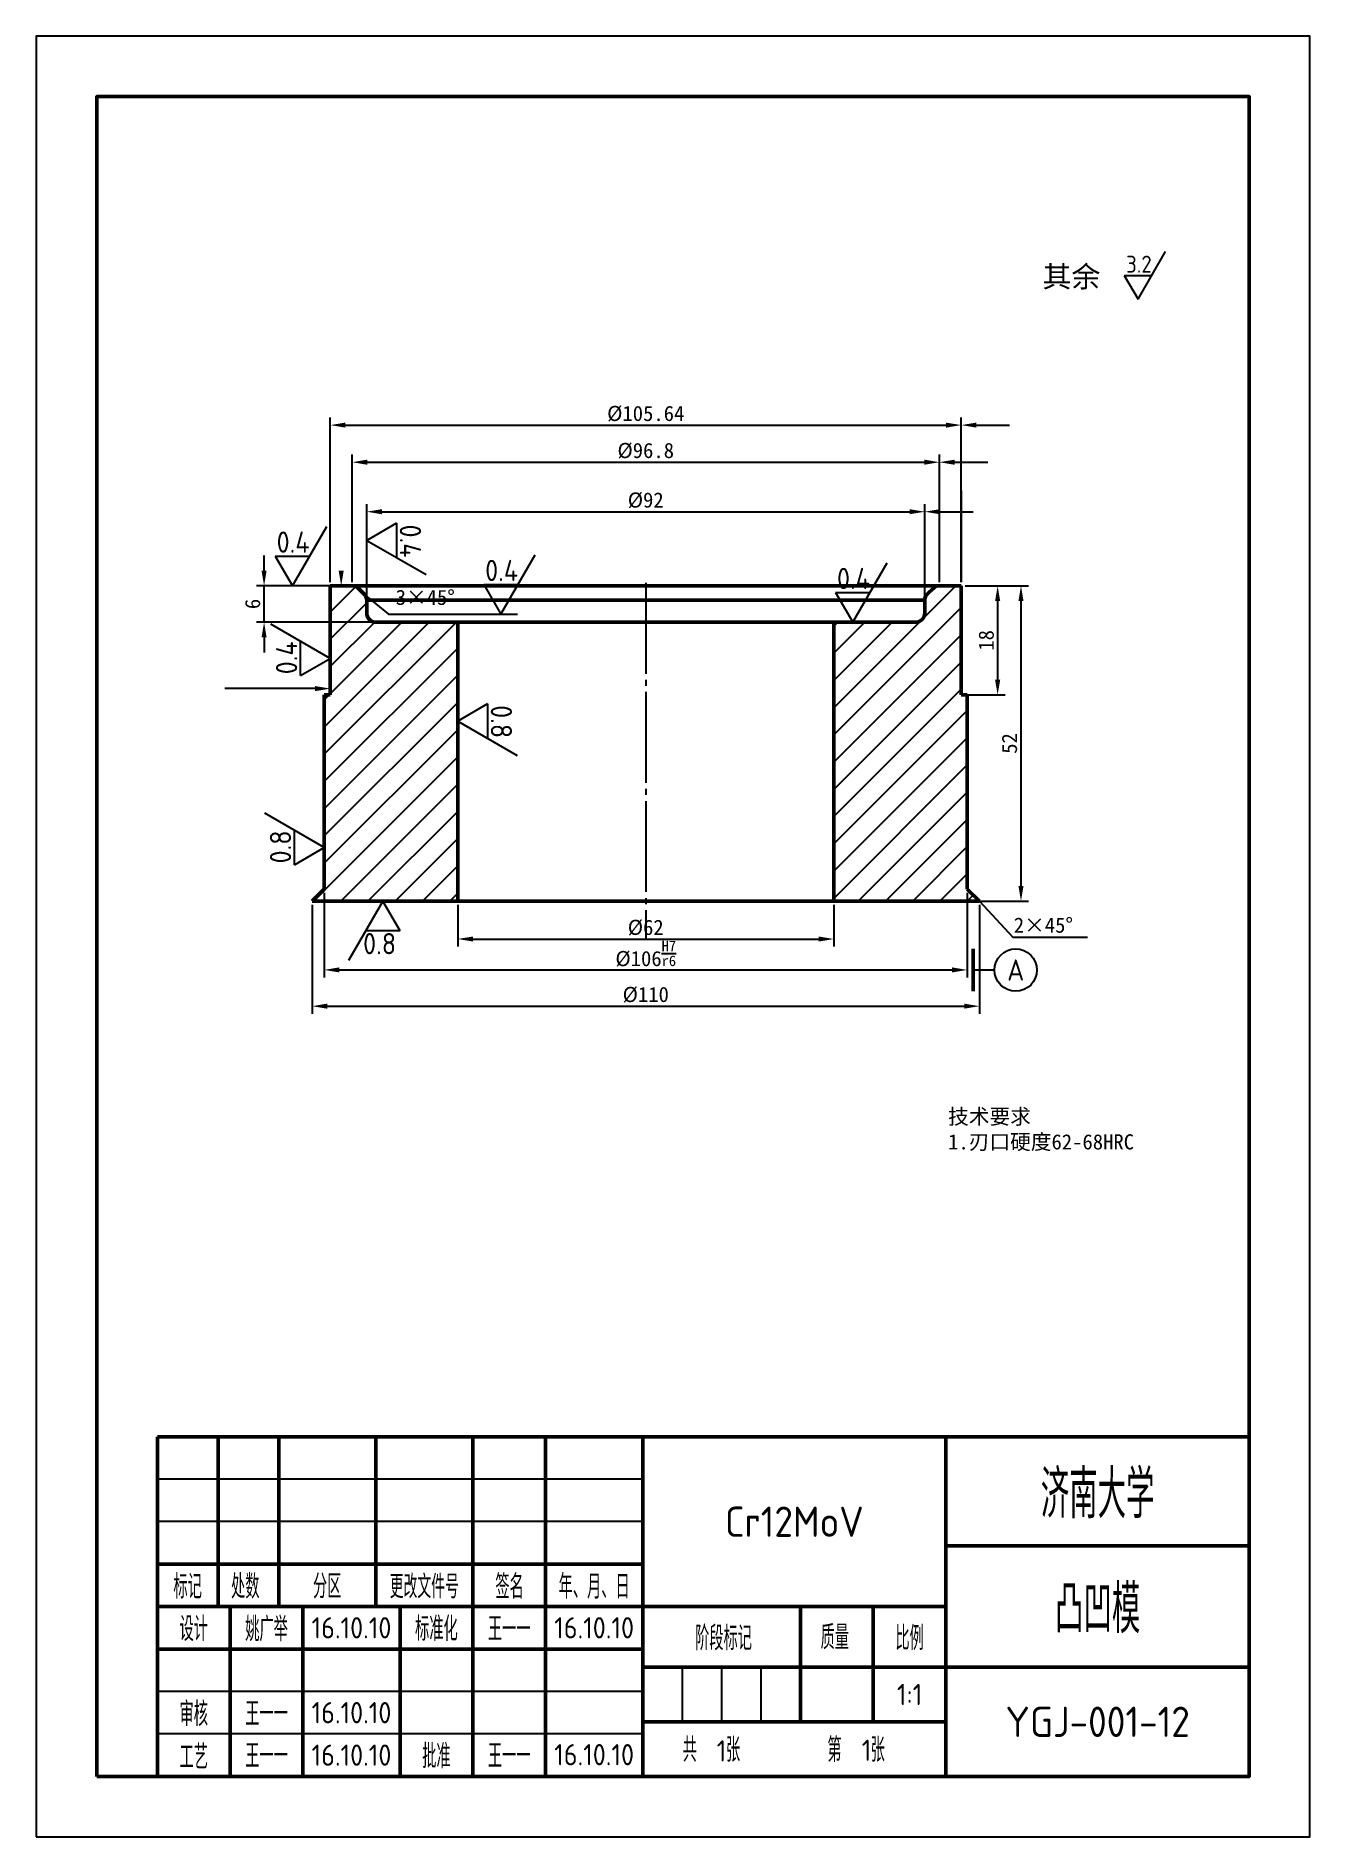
# Model space of a CAD drawing. Header units: millimetres. Extents: x 1179 to 3295, y -300 to 347.
# Drawn here: x 2177 to 2387, y -297.6 to -0.6 of the extents above; entities that cross this region are included whole.
import ezdxf
from ezdxf.enums import TextEntityAlignment as Align

# ---------------------------------------------------------------- set-up
doc = ezdxf.new("R2010")
doc.units = ezdxf.units.MM
doc.linetypes.add('点画线', pattern=[18, 15, -1, 1, -1])
for name, color, linetype in [('剖面线', 3, 'Continuous'), ('尺寸标注 @ 1', 6, 'Continuous'), ('文字', 7, 'Continuous'), ('标注', 3, 'Continuous'), ('点画线', 1, '点画线'), ('细实线', 1, 'Continuous'), ('辅助线', 4, 'Continuous')]:
    doc.layers.add(name, color=color, linetype=linetype)
doc.layers.add('粗实线', color=7, linetype='Continuous', lineweight=50)
doc.styles.add('数字直体', font='isocp.shx')
doc.styles.add('汉字长仿宋体', font='hyswlongfangsong.ttf', dxfattribs={"width": 0.67})
doc.dimstyles.new('ISO-25', dxfattribs={"dimtxt": 2.5, "dimasz": 2.5, "dimexe": 1.25, "dimexo": 0.625, "dimtad": 1, "dimdsep": 46, "dimtxsty": 'Standard', "dimcen": 2.5, "dimadec": 0, "dimazin": 0, "dimtfac": 1, "dimtmove": 0, "dimatfit": 3, "dimfxl": 1, "dimarcsym": 0})
pattern_1 = [(45, (2211.8865, -446.0454), (-2.245064, 2.245064), [])]

msp = doc.modelspace()

# ---------------------------------------------------------------- texts
at = {"layer": '文字', "attachment_point": 1}
for s, width, insert, char_height in [('{\\fSimSun|b0|i0|c134|p2;其余}', 15.70147, (2342.946, -38.552), 3.5), ('{\\fSimSun|b0|i0|c134|p2;技术要求}\\P{\\fSimSun|b0|i0|c134|p2;1.刃口硬度}62-68HRC', 37.25102, (2327.397, -177.574), 2.5)]:
    msp.add_mtext_dynamic_manual_height_columns(s, width=width, gutter_width=12.5, heights=[0], dxfattribs=dict(at, insert=insert, char_height=char_height))
at = {"layer": '文字', "style": '数字直体'}
msp.add_attdef('3.2', text='3.2', height=2.8, dxfattribs=at).set_placement((2360.962, -39.656), align=Align.RIGHT)
at = {"layer": '标注', "char_height": 2.5, "attachment_point": 1}
for s, width, insert in [('3{\\fSimSun|b0|i0|c134|p2;×}45{\\fSimSun|b0|i0|c134|p2;%%D}', 15.85505, (2236.334, -91.945)), ('2{\\fSimSun|b0|i0|c134|p2;×}45%%D', 12.08347, (2338.227, -146.001))]:
    msp.add_mtext_dynamic_manual_height_columns(s, width=width, gutter_width=12.5, heights=[0], dxfattribs=dict(at, insert=insert))
at = {"layer": '标注', "style": '数字直体'}
for tag, p in [('0.4', (2222.141, -85.839)), ('0.4', (2256.516, -90.51)), ('0.4', (2314.517, -91.839)), ('0.8', (2236.412, -152.056))]:
    msp.add_attdef(tag, text='3.2', height=3.5, dxfattribs=at).set_placement(p, align=Align.RIGHT)
for tag, rotation, p in [('0.4', 270, (2237.007, -86.627)), ('0.4', 90, (2220.097, -100.445)), ('0.8', 270, (2252.007, -116.428)), ('0.8', 90, (2219.097, -131.628))]:
    msp.add_attdef(tag, text='3.2', height=3.5, rotation=rotation, dxfattribs=at).set_placement(p, align=Align.RIGHT)
msp.add_attdef('A', text='A', height=3.5, dxfattribs=at).set_placement((2338.539, -154.658), align=Align.MIDDLE)

# ---------------------------------------------------------------- blocks, each defined once
blk = doc.blocks.new('不装订A4(带注释性)')
at = {"layer": '粗实线'}
for p, q in [((0, 56), (-180, 56)), ((-180, 56), (-180, 0)), ((-180, 56), (-180, 28)), ((-170, 56), (-170, 28)), ((-160, 56), (-160, 28)), ((-144, 56), (-144, 28)), ((-128, 56), (-128, 0)), ((-116, 56), (-116, 0)), ((-100, 56), (-100, 0)), ((-50, 56), (-50, 0)), ((0, 0), (0, 56)), ((0, 38), (-50, 38)), ((-100, 35), (-180, 35)), ((-50, 28), (-180, 28)), ((-168, 28), (-168, 0)), ((-156, 28), (-156, 0)), ((-140, 28), (-140, 0)), ((-74, 28), (-74, 9)), ((-62, 28), (-62, 9)), ((-100, 21), (-180, 21)), ((0, 18), (-100, 18)), ((-50, 9), (-100, 9)), ((-180, 0), (0, 0))]:
    blk.add_line(p, q, dxfattribs=at)
blk.add_lwpolyline([(-190, 0), (0, 0), (0, 277), (-190, 277)], close=True, dxfattribs=at)
at = {"layer": '细实线'}
for p, q in [((-100, 49), (-180, 49)), ((-100, 42), (-180, 42)), ((-93.5, 18), (-93.5, 9)), ((-87, 18), (-87, 9)), ((-80.5, 18), (-80.5, 9)), ((-100, 14), (-180, 14)), ((-100, 7), (-180, 7))]:
    blk.add_line(p, q, dxfattribs=at)
at = {"layer": '辅助线'}
blk.add_lwpolyline([(-200, -10), (10, -10), (10, 287), (-200, 287)], close=True, dxfattribs=at)
at = {"layer": '文字', "style": '汉字长仿宋体', "width": 0.67}
for s, height, p in [('标记', 3.5, (-175, 31.5)), ('处数', 3.5, (-165.51, 31.5)), ('分区', 3.5, (-152, 31.5)), ('更改文件号', 3.4, (-136, 31.5)), ('签名', 3.5, (-121.94, 31.5)), ('年、月、日', 3.5, (-108, 31.5)), ('标准化', 3.5, (-134, 24.54)), ('设计', 3.5, (-174, 24.5)), ('阶段标记', 3.5, (-86.67, 23)), ('质量', 3.5, (-68.33, 23.13)), ('比例', 3.5, (-56, 23)), ('审核', 3.5, (-174, 10.5)), ('工艺', 3.5, (-174, 3.46)), ('批准', 3.5, (-134, 3.54))]:
    blk.add_text(s, height=height, dxfattribs=at).set_placement(p, align=Align.MIDDLE)
for s, p in [('共    张', (-93.4, 2.77)), ('第    张', (-69.55, 2.77))]:
    blk.add_text(s, height=3.5, dxfattribs=at).set_placement(p)
for tag, height, p in [('单位名称', 7, (-25, 47)), ('图名', 7, (-25, 28)), ('设计者', 3.5, (-162, 24.46)), ('标准化', 3.5, (-122, 24.46)), ('质量', 3.5, (-68, 13.5)), ('审核者', 3.5, (-162, 10.46)), ('工艺者', 3.5, (-162, 3.54)), ('批准者', 3.5, (-122, 3.54))]:
    blk.add_attdef(tag, text='', height=height, dxfattribs=at).set_placement(p, align=Align.MIDDLE)
at = {"layer": '文字', "style": '数字直体'}
for tag, height, p in [('45', 5, (-75, 42)), ('16.10.10', 3.5, (-148, 24.5)), ('16.10.10', 3.5, (-108, 24.5)), ('1:1', 3.5, (-56, 13.5)), ('16.10.10', 3.5, (-148, 10.5)), ('001', 5, (-25, 9)), ('1', 3.5, (-87.01, 4.2)), ('1', 3.5, (-63.1, 4.31)), ('16.10.10', 3.5, (-148, 3.5)), ('16.10.10', 3.5, (-108, 3.57))]:
    blk.add_attdef(tag, text='', height=height, dxfattribs=at).set_placement(p, align=Align.MIDDLE)
blk = doc.blocks.new('*D138')
at = {"layer": 'Defpoints', "color": 0, "transparency": 16777216}
for p in [(2329.55, -64.79), (2225.55, -91.29), (2329.55, -91.29)]:
    blk.add_point(p, dxfattribs=at)
at = {"layer": '标注', "color": 0, "lineweight": -2, "transparency": 16777216}
for p, q in [((2225.55, -90.67), (2225.55, -63.54)), ((2228.05, -64.79), (2327.05, -64.79)), ((2329.55, -90.67), (2329.55, -63.54))]:
    blk.add_line(p, q, dxfattribs=at)
at = {"layer": '标注', "color": 0, "transparency": 16777216}
for points in [[(2228.05, -64.38), (2228.05, -65.21), (2225.55, -64.79)], [(2327.05, -64.38), (2327.05, -65.21), (2329.55, -64.79)]]:
    blk.add_solid(points, dxfattribs=at)
at = {"layer": '标注', "color": 0, "transparency": 16777216, "insert": (2277.55, -62.92), "char_height": 2.5, "attachment_point": 5}
blk.add_mtext('%%C105.64', dxfattribs=at)
blk = doc.blocks.new('*D139')
at = {"layer": 'Defpoints', "color": 0, "transparency": 16777216}
for p in [(2246.55, -143.29), (2308.55, -143.29), (2308.55, -149.54)]:
    blk.add_point(p, dxfattribs=at)
at = {"layer": '标注', "color": 0, "lineweight": -2, "transparency": 16777216}
for p, q in [((2246.55, -143.92), (2246.55, -150.79)), ((2308.55, -143.92), (2308.55, -150.79)), ((2249.05, -149.54), (2306.05, -149.54))]:
    blk.add_line(p, q, dxfattribs=at)
at = {"layer": '标注', "color": 0, "transparency": 16777216}
for points in [[(2249.05, -149.13), (2249.05, -149.96), (2246.55, -149.54)], [(2306.05, -149.13), (2306.05, -149.96), (2308.55, -149.54)]]:
    blk.add_solid(points, dxfattribs=at)
at = {"layer": '标注', "color": 0, "transparency": 16777216, "insert": (2277.55, -147.67), "char_height": 2.5, "attachment_point": 5}
blk.add_mtext('%%C62', dxfattribs=at)
blk = doc.blocks.new('*D140')
at = {"layer": 'Defpoints', "color": 0, "transparency": 16777216}
for p in [(2224.55, -141.29), (2330.55, -141.29), (2330.55, -154.64)]:
    blk.add_point(p, dxfattribs=at)
at = {"layer": '标注', "color": 0, "lineweight": -2, "transparency": 16777216}
for p, q in [((2224.55, -141.92), (2224.55, -155.89)), ((2330.55, -141.92), (2330.55, -155.89)), ((2227.05, -154.64), (2328.05, -154.64))]:
    blk.add_line(p, q, dxfattribs=at)
at = {"layer": '标注', "color": 0, "transparency": 16777216}
for points in [[(2227.05, -154.22), (2227.05, -155.05), (2224.55, -154.64)], [(2328.05, -154.22), (2328.05, -155.05), (2330.55, -154.64)]]:
    blk.add_solid(points, dxfattribs=at)
at = {"layer": '标注', "color": 0, "transparency": 16777216, "insert": (2277.55, -151.97), "char_height": 2.5, "attachment_point": 5}
blk.add_mtext('%%C106{\\H0.7x;\\SH7/r6;}', dxfattribs=at)
blk = doc.blocks.new('*D141')
at = {"layer": 'Defpoints', "color": 0, "transparency": 16777216}
for p in [(2222.55, -143.29), (2332.55, -143.29), (2332.55, -160.62)]:
    blk.add_point(p, dxfattribs=at)
at = {"layer": '标注', "color": 0, "lineweight": -2, "transparency": 16777216}
for p, q in [((2222.55, -143.92), (2222.55, -161.87)), ((2332.55, -143.92), (2332.55, -161.87)), ((2225.05, -160.62), (2330.05, -160.62))]:
    blk.add_line(p, q, dxfattribs=at)
at = {"layer": '标注', "color": 0, "transparency": 16777216}
for points in [[(2225.05, -160.2), (2225.05, -161.03), (2222.55, -160.62)], [(2330.05, -160.2), (2330.05, -161.03), (2332.55, -160.62)]]:
    blk.add_solid(points, dxfattribs=at)
at = {"layer": '标注', "color": 0, "transparency": 16777216, "insert": (2277.55, -158.74), "char_height": 2.5, "attachment_point": 5}
blk.add_mtext('%%C110', dxfattribs=at)
blk = doc.blocks.new('*D142')
at = {"layer": 'Defpoints', "color": 0, "transparency": 16777216}
for p in [(2329.55, -91.29), (2329.55, -109.29), (2335.56, -109.29)]:
    blk.add_point(p, dxfattribs=at)
at = {"layer": '标注', "color": 0, "lineweight": -2, "transparency": 16777216}
for p, q in [((2330.18, -91.29), (2336.81, -91.29)), ((2335.56, -93.79), (2335.56, -106.79)), ((2330.18, -109.29), (2336.81, -109.29))]:
    blk.add_line(p, q, dxfattribs=at)
at = {"layer": '标注', "color": 0, "transparency": 16777216}
for points in [[(2335.14, -93.79), (2335.98, -93.79), (2335.56, -91.29)], [(2335.14, -106.79), (2335.98, -106.79), (2335.56, -109.29)]]:
    blk.add_solid(points, dxfattribs=at)
at = {"layer": '标注', "color": 0, "transparency": 16777216, "insert": (2333.69, -100.29), "char_height": 2.5, "attachment_point": 5, "rotation": 90}
blk.add_mtext('18', dxfattribs=at)
blk = doc.blocks.new('*D136')
at = {"layer": 'Defpoints', "color": 0, "transparency": 16777216}
for p in [(2214.64, -91.29), (2232.15, -91.29), (2253.15, -97.29)]:
    blk.add_point(p, dxfattribs=at)
at = {"layer": '标注', "color": 0, "lineweight": -2, "transparency": 16777216}
for p, q in [((2214.64, -88.79), (2214.64, -86.29)), ((2231.52, -91.29), (2213.39, -91.29)), ((2214.64, -97.29), (2214.64, -91.29)), ((2252.52, -97.29), (2213.39, -97.29)), ((2214.64, -99.79), (2214.64, -102.29))]:
    blk.add_line(p, q, dxfattribs=at)
at = {"layer": '标注', "color": 0, "transparency": 16777216}
for points in [[(2214.22, -88.79), (2215.05, -88.79), (2214.64, -91.29)], [(2214.22, -99.79), (2215.05, -99.79), (2214.64, -97.29)]]:
    blk.add_solid(points, dxfattribs=at)
at = {"layer": '标注', "color": 0, "transparency": 16777216, "insert": (2212.76, -94.29), "char_height": 2.5, "attachment_point": 5, "rotation": 90}
blk.add_mtext('6', dxfattribs=at)
blk = doc.blocks.new('*D143')
at = {"layer": 'Defpoints', "color": 0, "transparency": 16777216}
for p in [(2329.55, -91.29), (2330.55, -143.29), (2339.41, -143.29)]:
    blk.add_point(p, dxfattribs=at)
at = {"layer": '标注', "color": 0, "lineweight": -2, "transparency": 16777216}
for p, q in [((2330.18, -91.29), (2340.66, -91.29)), ((2339.41, -93.79), (2339.41, -140.79)), ((2331.18, -143.29), (2340.66, -143.29))]:
    blk.add_line(p, q, dxfattribs=at)
at = {"layer": '标注', "color": 0, "transparency": 16777216}
for points in [[(2338.99, -93.79), (2339.82, -93.79), (2339.41, -91.29)], [(2338.99, -140.79), (2339.82, -140.79), (2339.41, -143.29)]]:
    blk.add_solid(points, dxfattribs=at)
at = {"layer": '标注', "color": 0, "transparency": 16777216, "insert": (2337.53, -117.29), "char_height": 2.5, "attachment_point": 5, "rotation": 90}
blk.add_mtext('52', dxfattribs=at)
blk = doc.blocks.new('*D144')
at = {"layer": 'Defpoints', "color": 0, "transparency": 16777216}
for p in [(2323.55, -79.08), (2231.55, -93.67), (2323.55, -93.67)]:
    blk.add_point(p, dxfattribs=at)
at = {"layer": '标注', "color": 0, "lineweight": -2, "transparency": 16777216}
for p, q in [((2231.55, -93.04), (2231.55, -77.83)), ((2234.05, -79.08), (2321.05, -79.08)), ((2323.55, -93.04), (2323.55, -77.83))]:
    blk.add_line(p, q, dxfattribs=at)
at = {"layer": '标注', "color": 0, "transparency": 16777216}
for points in [[(2234.05, -78.66), (2234.05, -79.49), (2231.55, -79.08)], [(2321.05, -78.66), (2321.05, -79.49), (2323.55, -79.08)]]:
    blk.add_solid(points, dxfattribs=at)
at = {"layer": '标注', "color": 0, "transparency": 16777216, "insert": (2277.55, -77.2), "char_height": 2.5, "attachment_point": 5}
blk.add_mtext('%%C92', dxfattribs=at)
blk = doc.blocks.new('*D137')
at = {"layer": 'Defpoints', "color": 0, "transparency": 16777216}
for p in [(2325.95, -70.91), (2229.15, -91.29), (2325.95, -91.29)]:
    blk.add_point(p, dxfattribs=at)
at = {"layer": '标注', "color": 0, "lineweight": -2, "transparency": 16777216}
for p, q in [((2229.15, -90.67), (2229.15, -69.66)), ((2231.65, -70.91), (2323.45, -70.91)), ((2325.95, -90.67), (2325.95, -69.66))]:
    blk.add_line(p, q, dxfattribs=at)
at = {"layer": '标注', "color": 0, "transparency": 16777216}
for points in [[(2231.65, -70.49), (2231.65, -71.33), (2229.15, -70.91)], [(2323.45, -70.49), (2323.45, -71.33), (2325.95, -70.91)]]:
    blk.add_solid(points, dxfattribs=at)
at = {"layer": '标注', "color": 0, "transparency": 16777216, "insert": (2277.55, -69.03), "char_height": 2.5, "attachment_point": 5}
blk.add_mtext('%%C96.8', dxfattribs=at)

# ---------------------------------------------------------------- dimensions: what is measured, and where the dimension line sits
at = {"layer": '标注'}
for base, p1, p2, text, picture, middle in [((2329.552, -64.793), (2225.552, -91.294), (2329.552, -91.294), '%%C105.64', '*D138', (2277.552, -64.793)), ((2325.95, -70.91), (2229.155, -91.294), (2325.95, -91.294), '%%C96.8', '*D137', (2277.552, -70.91)), ((2323.552, -79.076), (2231.552, -93.666), (2323.552, -93.666), '%%C<>', '*D144', (2277.552, -79.076)), ((2330.552, -154.636), (2224.552, -141.294), (2330.552, -141.294), '%%C106{\\H0.7x;\\SH7/r6;}', '*D140', (2277.552, -154.636)), ((2332.552, -160.615), (2222.552, -143.294), (2332.552, -143.294), '%%C<>', '*D141', (2277.552, -160.615)), ((2308.552, -149.545), (2246.552, -143.294), (2308.552, -143.294), '%%C62', '*D139', (2277.552, -149.545))]:
    dim = msp.add_linear_dim(base=base, p1=p1, p2=p2, text=text, dimstyle='ISO-25', dxfattribs=at)
    dim.commit()
    dim.dimension.update_dxf_attribs({"geometry": picture, "text_midpoint": middle, "dimtype": 160})
for base, p1, p2, picture, middle in [((2214.637, -91.294), (2253.149, -97.294), (2232.149, -91.294), '*D136', (2214.637, -94.294)), ((2335.561, -109.294), (2329.552, -91.294), (2329.552, -109.294), '*D142', (2335.561, -100.294))]:
    dim = msp.add_linear_dim(base=base, p1=p1, p2=p2, angle=90, dimstyle='ISO-25', dxfattribs=at)
    dim.commit()
    dim.dimension.update_dxf_attribs({"geometry": picture, "text_midpoint": middle, "dimtype": 160})
dim = msp.add_linear_dim(base=(2339.406, -143.294), p1=(2329.552, -91.294), p2=(2330.552, -143.294), angle=90, dimstyle='ISO-25', dxfattribs=at)
dim.commit()
dim.dimension.update_dxf_attribs({"geometry": '*D143', "text_midpoint": (2337.531, -117.294)})

# ---------------------------------------------------------------- hatches: boundary and pattern name
at = {"layer": '剖面线'}
h = msp.add_hatch(dxfattribs=at)
h.set_pattern_fill('ANSI31', color=256)
h.set_pattern_definition(pattern_1)
h.paths.add_polyline_path([(2246.552, -97.294), (2233.052, -97.294, -0.4142136), (2231.552, -95.794), (2231.552, -93.666, 0.2027178), (2231.097, -92.59), (2230.2, -91.718, 0.1951124), (2229.155, -91.294), (2225.552, -91.294), (2225.552, -109.294), (2224.552, -109.294), (2224.552, -141.294), (2222.552, -143.294), (2246.552, -143.294)])
h = msp.add_hatch(dxfattribs=at)
h.set_pattern_fill('ANSI31', color=256)
h.set_pattern_definition(pattern_1)
h.paths.add_polyline_path([(2308.552, -97.294), (2322.052, -97.294, 0.4142136), (2323.552, -95.794), (2323.552, -93.666, -0.2027178), (2324.007, -92.59), (2324.905, -91.718, -0.1951124), (2325.95, -91.294), (2329.552, -91.294), (2329.552, -109.294), (2330.552, -109.294), (2330.552, -141.294), (2332.552, -143.294), (2308.552, -143.294)])

# ---------------------------------------------------------------- linework, layer by layer
at = {"layer": '文字'}
for p, q in [((2358.699, -44.02), (2363.225, -36.18)), ((2356.436, -40.1), (2360.962, -40.1)), ((2356.436, -40.1), (2358.699, -44.02))]:
    msp.add_line(p, q, dxfattribs=at)
at = {"layer": '标注'}
for p, q in [((2329.552, -75.631), (2329.552, -90.669)), ((2219.312, -91.294), (2224.97, -81.494)), ((2236.452, -80.969), (2231.552, -83.798)), ((2236.452, -80.969), (2236.452, -86.627)), ((2231.552, -83.798), (2241.352, -89.456)), ((2216.483, -86.394), (2222.141, -86.394)), ((2216.483, -86.394), (2219.312, -91.294)), ((2253.687, -95.965), (2259.345, -86.165)), ((2311.688, -97.294), (2317.346, -87.494)), ((2250.858, -91.065), (2256.516, -91.065)), ((2250.858, -91.065), (2253.687, -95.965)), ((2231.552, -93.041), (2235.121, -95.965)), ((2308.859, -92.394), (2314.517, -92.394)), ((2308.859, -92.394), (2311.688, -97.294)), ((2225.552, -103.274), (2215.752, -97.616)), ((2235.121, -95.965), (2256.411, -95.965)), ((2220.652, -106.103), (2220.652, -100.445)), ((2220.652, -106.103), (2225.552, -103.274)), ((2251.452, -110.77), (2246.552, -113.599)), ((2251.452, -110.77), (2251.452, -116.428)), ((2246.552, -113.599), (2256.352, -119.257)), ((2224.552, -134.457), (2214.752, -128.799)), ((2219.652, -137.286), (2219.652, -131.628)), ((2219.652, -137.286), (2224.552, -134.457)), ((2234.218, -143.294), (2228.56, -153.094)), ((2237.047, -148.194), (2234.218, -143.294)), ((2332.552, -143.294), (2338.058, -149.219)), ((2237.047, -148.194), (2231.389, -148.194)), ((2338.058, -149.219), (2350.374, -149.219)), ((2335.039, -154.658), (2331.539, -154.658))]:
    msp.add_line(p, q, dxfattribs=at)
at = {"layer": '标注', "linetype": 'ByBlock', "lineweight": -2}
for points in [[(2332.052, -64.793), (2337.529, -64.793)], [(2328.45, -70.91), (2333.926, -70.91)], [(2326.052, -79.076), (2331.529, -79.076)]]:
    msp.add_lwpolyline(points, dxfattribs=at)
at = {"layer": '标注', "linetype": 'ByBlock', "lineweight": -2, "ltscale": 0.5}
msp.add_lwpolyline([(2224.433, -108.249), (2208.14, -108.249)], dxfattribs=at)
at = {"layer": '标注'}
msp.add_circle((2338.539, -154.658), 3.5, dxfattribs=at)
for points in [[(2332.052, -65.21), (2329.552, -64.793), (2332.052, -64.377)], [(2328.45, -71.327), (2325.95, -70.91), (2328.45, -70.493)], [(2326.052, -79.493), (2323.552, -79.076), (2326.052, -78.659)], [(2227.767, -88.794), (2227.351, -91.294), (2226.934, -88.794)]]:
    msp.add_solid(points, dxfattribs=at)
at = {"layer": '标注', "ltscale": 0.5}
msp.add_solid([(2223.052, -107.833), (2225.552, -108.249), (2223.052, -108.666)], dxfattribs=at)
at = {"layer": '点画线'}
msp.add_line((2277.552, -90.786), (2277.552, -149.545), dxfattribs=at)
at = {"layer": '粗实线'}
for p, q in [((2225.552, -91.294), (2225.552, -109.294)), ((2225.552, -91.294), (2229.155, -91.294)), ((2229.155, -91.294), (2325.95, -91.294)), ((2231.097, -92.59), (2230.2, -91.718)), ((2324.007, -92.59), (2324.905, -91.718)), ((2329.552, -91.294), (2325.95, -91.294)), ((2329.552, -91.294), (2329.552, -109.294)), ((2231.552, -95.794), (2231.552, -93.666)), ((2231.552, -93.666), (2323.552, -93.666)), ((2323.552, -95.794), (2323.552, -93.666)), ((2233.052, -97.294), (2322.052, -97.294)), ((2246.552, -143.294), (2246.552, -97.294)), ((2308.552, -143.294), (2308.552, -97.294)), ((2224.552, -141.294), (2224.552, -109.294)), ((2224.552, -109.294), (2225.552, -109.294)), ((2330.552, -109.294), (2329.552, -109.294)), ((2330.552, -141.294), (2330.552, -109.294)), ((2222.552, -143.294), (2224.552, -141.294)), ((2332.552, -143.294), (2330.552, -141.294)), ((2222.552, -143.294), (2308.552, -143.294)), ((2308.552, -143.294), (2332.552, -143.294)), ((2331.539, -158.158), (2331.539, -151.158))]:
    msp.add_line(p, q, dxfattribs=at)
for centre, start, end in [((2229.155, -92.794), 45.83834, 90), ((2325.95, -92.794), 90, 134.16166), ((2230.052, -93.666), 0, 45.83834), ((2325.052, -93.666), 134.16166, 180), ((2233.052, -95.794), 180, 270), ((2322.052, -95.794), 270, 0)]:
    msp.add_arc(centre, 1.5, start, end, dxfattribs=at)

# ---------------------------------------------------------------- block references
at = {"layer": '尺寸标注 @ 1'}
ref = msp.add_blockref('不装订A4(带注释性)', (2377.045, -287.627), dxfattribs=at)
ref.add_attrib('工艺者', '王一一', dxfattribs={"layer": '文字', "height": 3.5, "style": '汉字长仿宋体', "width": 0.67}).set_placement((2215.045, -284.091), align=Align.MIDDLE)
ref.add_attrib('审核者', '王一一', dxfattribs={"layer": '文字', "height": 3.5, "style": '汉字长仿宋体', "width": 0.67}).set_placement((2215.045, -277.163), align=Align.MIDDLE)
ref.add_attrib('设计者', '姚广举', dxfattribs={"layer": '文字', "height": 3.5, "style": '汉字长仿宋体', "width": 0.67}).set_placement((2215.045, -263.163), align=Align.MIDDLE)
ref.add_attrib('16.10.10', '16.10.10', dxfattribs={"layer": '文字', "height": 3.5, "style": '数字直体'}).set_placement((2229.045, -263.127), align=Align.MIDDLE)
ref.add_attrib('批准者', '王一一', dxfattribs={"layer": '文字', "height": 3.5, "style": '汉字长仿宋体', "width": 0.67}).set_placement((2255.045, -284.091), align=Align.MIDDLE)
ref.add_attrib('标准化', '王一一', dxfattribs={"layer": '文字', "height": 3.5, "style": '汉字长仿宋体', "width": 0.67}).set_placement((2255.045, -263.163), align=Align.MIDDLE)
ref.add_attrib('1:1', '1:1', dxfattribs={"layer": '文字', "height": 3.5, "style": '数字直体'}).set_placement((2321.045, -274.127), align=Align.MIDDLE)
ref.add_attrib('1', '1', dxfattribs={"layer": '文字', "height": 3.5, "style": '数字直体'}).set_placement((2290.038, -283.427), align=Align.MIDDLE)
ref.add_attrib('1', '1', dxfattribs={"layer": '文字', "height": 3.5, "style": '数字直体'}).set_placement((2313.944, -283.317), align=Align.MIDDLE)
ref.add_attrib('16.10.10', '16.10.10', dxfattribs={"layer": '文字', "height": 3.5, "style": '数字直体'}).set_placement((2229.045, -277.127), align=Align.MIDDLE)
ref.add_attrib('16.10.10', '16.10.10', dxfattribs={"layer": '文字', "height": 3.5, "style": '数字直体'}).set_placement((2229.045, -284.127), align=Align.MIDDLE)
ref.add_attrib('16.10.10', '16.10.10', dxfattribs={"layer": '文字', "height": 3.5, "style": '数字直体'}).set_placement((2269.045, -263.127), align=Align.MIDDLE)
ref.add_attrib('16.10.10', '16.10.10', dxfattribs={"layer": '文字', "height": 3.5, "style": '数字直体'}).set_placement((2269.045, -284.055), align=Align.MIDDLE)
ref.add_attrib('单位名称', '济南大学', dxfattribs={"layer": '文字', "height": 7, "style": '汉字长仿宋体', "width": 0.67}).set_placement((2352.045, -240.627), align=Align.MIDDLE)
ref.add_attrib('图名', '凸凹模', dxfattribs={"layer": '文字', "height": 7, "style": '汉字长仿宋体', "width": 0.67}).set_placement((2352.045, -259.627), align=Align.MIDDLE)
ref.add_attrib('001', 'YGJ-001-12', dxfattribs={"layer": '文字', "height": 5, "style": '数字直体'}).set_placement((2352.045, -278.627), align=Align.MIDDLE)
ref.add_attrib('45', 'Cr12MoV', dxfattribs={"layer": '文字', "height": 5, "style": '数字直体'}).set_placement((2302.045, -245.627), align=Align.MIDDLE)

msp.set_redraw_order([(e.dxf.handle, doc.entitydb.next_handle()) for e in msp.query("TEXT MTEXT ATTDEF DIMENSION ARC_DIMENSION")])  # texts and dimensions are drawn at this point

doc.saveas('drawing.dxf')
